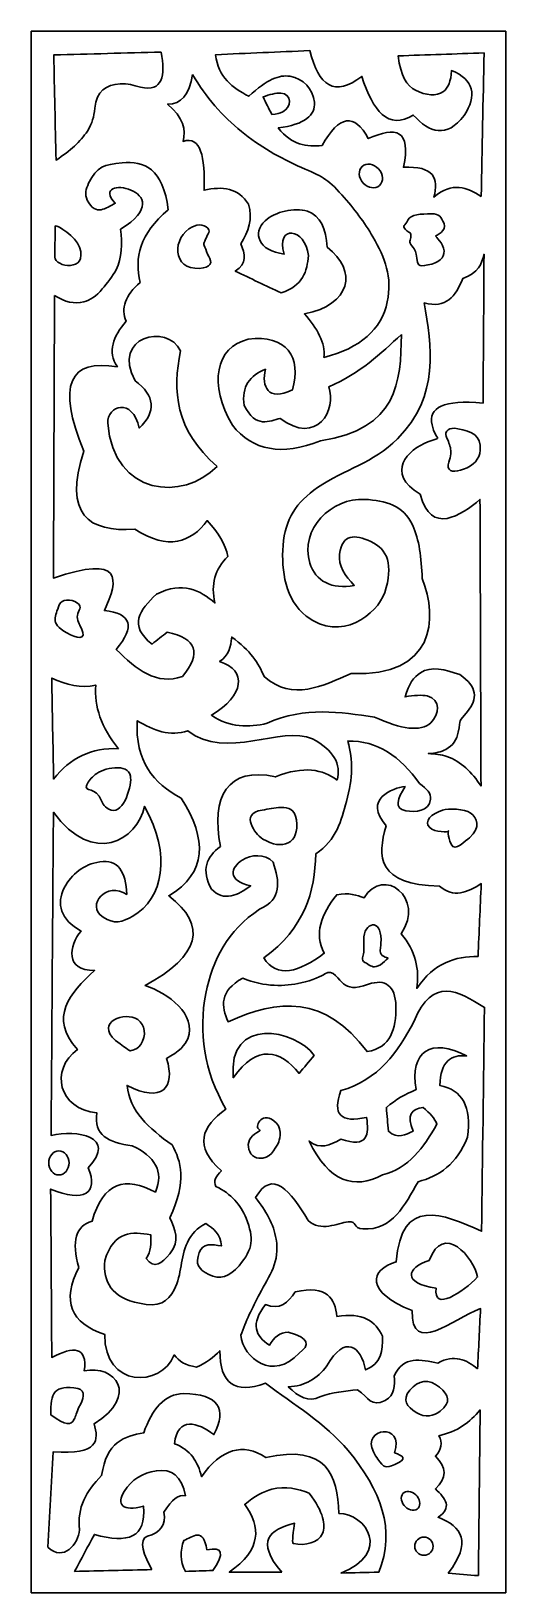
# Model space of a CAD drawing. Header units: centimetres. Extents: x -27 to -21.5, y -9 to 9.
import ezdxf

# ---------------------------------------------------------------- set-up
doc = ezdxf.new("R2010")
doc.units = ezdxf.units.CM
doc.header["$MEASUREMENT"] = 0
doc.layers.add('layer 1', color=7, linetype='Continuous')

msp = doc.modelspace()

# ---------------------------------------------------------------- linework, layer by layer
at = {"layer": 'layer 1', "color": 250, "lineweight": 30}
for points, knots in [([(-21.53203, -9.00021), (-21.53203, -9.00021), (-26.99914, -9.00021), (-26.99914, -9.00021), (-26.99914, -9.00021), (-26.99914, -9.00021), (-26.99914, 9.00077), (-26.99914, 9.00077), (-26.99914, 9.00077), (-26.99914, 9.00077), (-21.53203, 9.00077), (-21.53203, 9.00077), (-21.53203, 9.00077), (-21.53203, 9.00077), (-21.53203, -9.00021), (-21.53203, -9.00021)], [0, 0, 0, 0, 0.2, 0.2, 0.2, 0.2, 0.4, 0.4, 0.4, 0.4, 0.6, 0.6, 0.6, 0.6, 1, 1, 1, 1]), ([(-25.50158, 8.76064), (-25.91444, 8.74951), (-26.32734, 8.73835), (-26.74027, 8.72716), (-26.74027, 8.72716), (-26.73131, 8.32322), (-26.72238, 7.91925), (-26.71349, 7.51524), (-26.71349, 7.51524), (-26.54898, 7.62289), (-26.43052, 7.72718), (-26.3528, 7.84993), (-26.3528, 7.84993), (-26.29179, 7.94626), (-26.27944, 8.0082), (-26.26773, 8.11426), (-26.26773, 8.11426), (-26.24628, 8.30847), (-26.13724, 8.38594), (-25.97629, 8.39409), (-25.97629, 8.39409), (-25.88342, 8.39875), (-25.82656, 8.37834), (-25.74113, 8.35783), (-25.74113, 8.35783), (-25.48084, 8.2953), (-25.45587, 8.48948), (-25.50158, 8.76064)], [0, 0, 0, 0, 0.125, 0.125, 0.125, 0.125, 0.25, 0.25, 0.25, 0.25, 0.375, 0.375, 0.375, 0.375, 0.5, 0.5, 0.5, 0.5, 0.625, 0.625, 0.625, 0.625, 0.75, 0.75, 0.75, 0.75, 1, 1, 1, 1]), ([(-21.81535, 7.09484), (-21.97698, 7.20116), (-22.14534, 7.27129), (-22.36119, 7.08808), (-22.36119, 7.08808), (-22.29705, 7.30548), (-22.36216, 7.44961), (-22.71159, 7.43273), (-22.71159, 7.43273), (-22.61375, 7.86753), (-22.80022, 7.90582), (-23.11595, 7.76389), (-23.11595, 7.76389), (-23.27539, 8.06121), (-23.45281, 8.03414), (-23.64831, 7.6828), (-23.64831, 7.6828), (-23.82382, 7.66572), (-23.99616, 7.68584), (-24.15371, 7.88554), (-24.15371, 7.88554), (-23.84652, 7.92801), (-23.72125, 8.03133), (-23.73661, 8.18161), (-23.73661, 8.18161), (-23.75256, 8.33768), (-23.86221, 8.45652), (-24.01909, 8.48133), (-24.01909, 8.48133), (-24.13806, 8.50012), (-24.28504, 8.44879), (-24.49066, 8.2505), (-24.49066, 8.2505), (-24.6796, 8.34929), (-24.84819, 8.46852), (-24.87481, 8.73033), (-24.87481, 8.73033), (-24.51311, 8.74608), (-24.15145, 8.76186), (-23.78982, 8.77765), (-23.78982, 8.77765), (-23.69097, 8.37439), (-23.5045, 8.23469), (-23.19006, 8.48026), (-23.19006, 8.48026), (-23.0631, 8.07917), (-22.88562, 7.8584), (-22.59706, 8.03424), (-22.59706, 8.03424), (-22.40942, 7.8269), (-22.21621, 7.76602), (-22.01075, 8.02748), (-22.01075, 8.02748), (-21.86642, 8.26005), (-21.88997, 8.44141), (-22.15903, 8.54786), (-22.15903, 8.54786), (-22.161, 8.42456), (-22.19616, 8.34706), (-22.25086, 8.30543), (-22.25086, 8.30543), (-22.33078, 8.24465), (-22.4525, 8.26037), (-22.57338, 8.32137), (-22.57338, 8.32137), (-22.66802, 8.36912), (-22.7419, 8.48136), (-22.77224, 8.71681), (-22.77224, 8.71681), (-22.44202, 8.72806), (-22.11183, 8.73932), (-21.78164, 8.75061), (-21.78164, 8.75061), (-21.7929, 8.19865), (-21.80412, 7.64673), (-21.81535, 7.09484)], [0, 0, 0, 0, 0.05, 0.05, 0.05, 0.05, 0.1, 0.1, 0.1, 0.1, 0.15, 0.15, 0.15, 0.15, 0.2, 0.2, 0.2, 0.2, 0.25, 0.25, 0.25, 0.25, 0.3, 0.3, 0.3, 0.3, 0.35, 0.35, 0.35, 0.35, 0.4, 0.4, 0.4, 0.4, 0.45, 0.45, 0.45, 0.45, 0.5, 0.5, 0.5, 0.5, 0.55, 0.55, 0.55, 0.55, 0.6, 0.6, 0.6, 0.6, 0.65, 0.65, 0.65, 0.65, 0.7, 0.7, 0.7, 0.7, 0.75, 0.75, 0.75, 0.75, 0.8, 0.8, 0.8, 0.8, 0.85, 0.85, 0.85, 0.85, 0.9, 0.9, 0.9, 0.9, 1, 1, 1, 1]), ([(-25.14144, 8.50174), (-25.17724, 8.26881), (-25.27279, 8.15534), (-25.42815, 8.16126), (-25.42815, 8.16126), (-25.24737, 8.00451), (-25.2145, 7.86416), (-25.24895, 7.73119), (-25.24895, 7.73119), (-25.04728, 7.7985), (-24.99358, 7.55357), (-25.00704, 7.16671), (-25.00704, 7.16671), (-24.79501, 7.21756), (-24.61287, 7.19372), (-24.49632, 7.00544), (-24.49632, 7.00544), (-24.44561, 6.83976), (-24.49338, 6.69042), (-24.58592, 6.54848), (-24.58592, 6.54848), (-24.53491, 6.43498), (-24.50787, 6.32445), (-24.64864, 6.23489), (-24.64864, 6.23489), (-24.47245, 6.15127), (-24.29623, 6.06766), (-24.12001, 5.98401), (-24.12001, 5.98401), (-23.86561, 6.06746), (-23.82103, 6.23479), (-23.80641, 6.41408), (-23.80641, 6.41408), (-23.83876, 6.73916), (-24.18917, 6.77274), (-24.08417, 6.432), (-24.08417, 6.432), (-24.38525, 6.4702), (-24.45337, 6.67518), (-24.30464, 6.81514), (-24.30464, 6.81514), (-24.19143, 6.92163), (-23.96507, 6.97351), (-23.81735, 6.92506), (-23.81735, 6.92506), (-23.66542, 6.87515), (-23.6037, 6.72212), (-23.59138, 6.51264), (-23.59138, 6.51264), (-23.23363, 6.23641), (-23.31608, 5.84829), (-23.85121, 5.74209), (-23.85121, 5.74209), (-23.70339, 5.57486), (-23.60787, 5.40763), (-23.62722, 5.24034), (-23.62722, 5.24034), (-23.20678, 5.3488), (-22.96338, 5.56218), (-22.89713, 5.88057), (-22.89713, 5.88057), (-22.83697, 6.16964), (-22.92068, 6.38326), (-23.06346, 6.63064), (-23.06346, 6.63064), (-23.15768, 6.79396), (-23.27697, 6.95478), (-23.41923, 7.11328), (-23.41923, 7.11328), (-23.59122, 7.30499), (-23.6562, 7.33048), (-23.88353, 7.42998), (-23.88353, 7.42998), (-24.1344, 7.53983), (-24.36827, 7.67458), (-24.57758, 7.84492), (-24.57758, 7.84492), (-24.79459, 8.02153), (-24.98533, 8.2365), (-25.14144, 8.50174)], [0, 0, 0, 0, 0.04761905, 0.04761905, 0.04761905, 0.04761905, 0.0952381, 0.0952381, 0.0952381, 0.0952381, 0.14285714, 0.14285714, 0.14285714, 0.14285714, 0.19047619, 0.19047619, 0.19047619, 0.19047619, 0.23809524, 0.23809524, 0.23809524, 0.23809524, 0.28571429, 0.28571429, 0.28571429, 0.28571429, 0.33333333, 0.33333333, 0.33333333, 0.33333333, 0.38095238, 0.38095238, 0.38095238, 0.38095238, 0.42857143, 0.42857143, 0.42857143, 0.42857143, 0.47619048, 0.47619048, 0.47619048, 0.47619048, 0.52380952, 0.52380952, 0.52380952, 0.52380952, 0.57142857, 0.57142857, 0.57142857, 0.57142857, 0.61904762, 0.61904762, 0.61904762, 0.61904762, 0.66666667, 0.66666667, 0.66666667, 0.66666667, 0.71428571, 0.71428571, 0.71428571, 0.71428571, 0.76190476, 0.76190476, 0.76190476, 0.76190476, 0.80952381, 0.80952381, 0.80952381, 0.80952381, 0.85714286, 0.85714286, 0.85714286, 0.85714286, 0.9047619, 0.9047619, 0.9047619, 0.9047619, 1, 1, 1, 1]), ([(-24.22785, 8.041), (-24.17157, 8.04585), (-24.13072, 8.05691), (-24.10112, 8.07247), (-24.10112, 8.07247), (-24.00282, 8.12423), (-23.98745, 8.27764), (-24.12408, 8.28735), (-24.12408, 8.28735), (-24.18079, 8.29136), (-24.25308, 8.27043), (-24.32893, 8.24374), (-24.32893, 8.24374), (-24.29523, 8.17614), (-24.26152, 8.10857), (-24.22785, 8.041)], [0, 0, 0, 0, 0.2, 0.2, 0.2, 0.2, 0.4, 0.4, 0.4, 0.4, 0.6, 0.6, 0.6, 0.6, 1, 1, 1, 1]), ([(-26.73096, 5.95622), (-26.7351, 4.87001), (-26.73927, 3.78376), (-26.74344, 2.69748), (-26.74344, 2.69748), (-25.94207, 2.96964), (-25.98881, 2.686), (-26.15662, 2.32291), (-26.15662, 2.32291), (-25.84451, 2.28966), (-25.79877, 2.13983), (-26.01928, 1.87343), (-26.01928, 1.87343), (-25.79049, 1.6441), (-25.5534, 1.45649), (-25.25765, 1.56129), (-25.25765, 1.56129), (-25.03295, 1.83186), (-25.09123, 2.00249), (-25.43245, 2.0732), (-25.43245, 2.0732), (-25.49074, 2.02743), (-25.549, 1.98166), (-25.60725, 1.93586), (-25.60725, 1.93586), (-25.88313, 2.14821), (-25.74948, 2.33132), (-25.55731, 2.5102), (-25.55731, 2.5102), (-25.24908, 2.66497), (-25.05776, 2.55648), (-24.88309, 2.41031), (-24.88309, 2.41031), (-24.93306, 2.6226), (-24.88315, 2.8016), (-24.73326, 2.94719), (-24.73326, 2.94719), (-24.76244, 3.08457), (-24.84152, 3.22194), (-24.97049, 3.35922), (-24.97049, 3.35922), (-25.16194, 3.10744), (-25.41589, 3.01176), (-25.80702, 3.25933), (-25.80702, 3.25933), (-26.33779, 3.22391), (-26.62916, 3.42786), (-26.39384, 4.1583), (-26.39384, 4.1583), (-26.71122, 4.92933), (-26.55519, 5.22695), (-26.00679, 5.13217), (-26.00679, 5.13217), (-26.1234, 5.30704), (-26.05683, 5.48184), (-25.90691, 5.65657), (-25.90691, 5.65657), (-25.96937, 5.80649), (-25.91528, 5.95622), (-25.74459, 6.10605), (-25.74459, 6.10605), (-25.81129, 6.38491), (-25.75304, 6.6637), (-25.41997, 6.94259), (-25.41997, 6.94259), (-25.4824, 7.42471), (-25.69756, 7.50593), (-25.95232, 7.48338), (-25.95232, 7.48338), (-26.16134, 7.46491), (-26.24033, 7.44369), (-26.33795, 7.24842), (-26.33795, 7.24842), (-26.3702, 7.18395), (-26.38159, 7.11942), (-26.35639, 7.05496), (-26.35639, 7.05496), (-26.24825, 6.85593), (-26.14002, 6.96775), (-26.03176, 7.0175), (-26.03176, 7.0175), (-26.19896, 7.19437), (-25.99967, 7.23257), (-25.85043, 7.17005), (-25.85043, 7.17005), (-25.70118, 7.10749), (-25.60195, 6.94414), (-25.96933, 6.71785), (-25.96933, 6.71785), (-25.95287, 6.55207), (-25.94986, 6.39025), (-26.02102, 6.25041), (-26.02102, 6.25041), (-26.0577, 6.17822), (-26.12887, 6.0947), (-26.18123, 6.03049), (-26.18123, 6.03049), (-26.24955, 5.94681), (-26.32042, 5.9014), (-26.39336, 5.88176), (-26.39336, 5.88176), (-26.50227, 5.85249), (-26.61428, 5.87827), (-26.73096, 5.95622)], [0, 0, 0, 0, 0.03703704, 0.03703704, 0.03703704, 0.03703704, 0.07407407, 0.07407407, 0.07407407, 0.07407407, 0.11111111, 0.11111111, 0.11111111, 0.11111111, 0.14814815, 0.14814815, 0.14814815, 0.14814815, 0.18518519, 0.18518519, 0.18518519, 0.18518519, 0.22222222, 0.22222222, 0.22222222, 0.22222222, 0.25925926, 0.25925926, 0.25925926, 0.25925926, 0.2962963, 0.2962963, 0.2962963, 0.2962963, 0.33333333, 0.33333333, 0.33333333, 0.33333333, 0.37037037, 0.37037037, 0.37037037, 0.37037037, 0.40740741, 0.40740741, 0.40740741, 0.40740741, 0.44444444, 0.44444444, 0.44444444, 0.44444444, 0.48148148, 0.48148148, 0.48148148, 0.48148148, 0.51851852, 0.51851852, 0.51851852, 0.51851852, 0.55555556, 0.55555556, 0.55555556, 0.55555556, 0.59259259, 0.59259259, 0.59259259, 0.59259259, 0.62962963, 0.62962963, 0.62962963, 0.62962963, 0.66666667, 0.66666667, 0.66666667, 0.66666667, 0.7037037, 0.7037037, 0.7037037, 0.7037037, 0.74074074, 0.74074074, 0.74074074, 0.74074074, 0.77777778, 0.77777778, 0.77777778, 0.77777778, 0.81481481, 0.81481481, 0.81481481, 0.81481481, 0.85185185, 0.85185185, 0.85185185, 0.85185185, 0.88888889, 0.88888889, 0.88888889, 0.88888889, 0.92592593, 0.92592593, 0.92592593, 0.92592593, 1, 1, 1, 1]), ([(-22.98579, 7.22293), (-23.03464, 7.17807), (-23.11958, 7.19055), (-23.17492, 7.25078), (-23.17492, 7.25078), (-23.2302, 7.31098), (-23.23544, 7.39666), (-23.1866, 7.44156), (-23.1866, 7.44156), (-23.13772, 7.48642), (-23.05278, 7.47394), (-22.99747, 7.41374), (-22.99747, 7.41374), (-22.94216, 7.35355), (-22.93692, 7.26783), (-22.98579, 7.22293)], [0, 0, 0, 0, 0.2, 0.2, 0.2, 0.2, 0.4, 0.4, 0.4, 0.4, 0.6, 0.6, 0.6, 0.6, 1, 1, 1, 1]), ([(-22.34194, 6.63747), (-22.34194, 6.63747), (-22.20428, 6.7063), (-22.243, 6.78374), (-22.243, 6.78374), (-22.28171, 6.86117), (-22.28602, 6.89559), (-22.39357, 6.89559), (-22.39357, 6.89559), (-22.50112, 6.89559), (-22.63018, 6.89129), (-22.66029, 6.82245), (-22.66029, 6.82245), (-22.69041, 6.75362), (-22.72913, 6.76223), (-22.68611, 6.7149), (-22.68611, 6.7149), (-22.64309, 6.66758), (-22.62588, 6.6977), (-22.62588, 6.64177), (-22.62588, 6.64177), (-22.62588, 6.58584), (-22.66029, 6.57724), (-22.61297, 6.52561), (-22.61297, 6.52561), (-22.56565, 6.47399), (-22.56995, 6.45678), (-22.55704, 6.38365), (-22.55704, 6.38365), (-22.54414, 6.31051), (-22.54844, 6.2804), (-22.42798, 6.30621), (-22.42798, 6.30621), (-22.30753, 6.33202), (-22.23439, 6.38365), (-22.243, 6.46969), (-22.243, 6.46969), (-22.2516, 6.55573), (-22.34194, 6.63747), (-22.34194, 6.63747)], [0, 0, 0, 0, 0.09090909, 0.09090909, 0.09090909, 0.09090909, 0.18181818, 0.18181818, 0.18181818, 0.18181818, 0.27272727, 0.27272727, 0.27272727, 0.27272727, 0.36363636, 0.36363636, 0.36363636, 0.36363636, 0.45454545, 0.45454545, 0.45454545, 0.45454545, 0.54545455, 0.54545455, 0.54545455, 0.54545455, 0.63636364, 0.63636364, 0.63636364, 0.63636364, 0.72727273, 0.72727273, 0.72727273, 0.72727273, 0.81818182, 0.81818182, 0.81818182, 0.81818182, 1, 1, 1, 1]), ([(-26.7228, 6.75776), (-26.7228, 6.75776), (-26.72863, 6.39678), (-26.72863, 6.39678), (-26.72863, 6.39678), (-26.73044, 6.28276), (-26.3397, 6.21713), (-26.44333, 6.51323), (-26.44333, 6.51323), (-26.48409, 6.62967), (-26.69952, 6.76941), (-26.7228, 6.75776)], [0, 0, 0, 0, 0.25, 0.25, 0.25, 0.25, 0.5, 0.5, 0.5, 0.5, 1, 1, 1, 1]), ([(-25.01105, 6.54816), (-25.01105, 6.54816), (-24.97611, 6.64714), (-24.95282, 6.68207), (-24.95282, 6.68207), (-24.92954, 6.71701), (-25.01105, 6.78687), (-25.09256, 6.76358), (-25.09256, 6.76358), (-25.36291, 6.68634), (-25.39516, 6.28936), (-25.11585, 6.26869), (-25.11585, 6.26869), (-24.95865, 6.25704), (-24.90625, 6.31527), (-24.94118, 6.37931), (-24.94118, 6.37931), (-24.97611, 6.44336), (-25.01105, 6.54816), (-25.01105, 6.54816)], [0, 0, 0, 0, 0.16666667, 0.16666667, 0.16666667, 0.16666667, 0.33333333, 0.33333333, 0.33333333, 0.33333333, 0.5, 0.5, 0.5, 0.5, 0.66666667, 0.66666667, 0.66666667, 0.66666667, 1, 1, 1, 1]), ([(-21.8171, 0.29934), (-21.92099, 0.45939), (-22.0463, 0.58321), (-22.21126, 0.63962), (-22.21126, 0.63962), (-22.27583, 0.66168), (-22.34647, 0.67345), (-22.4243, 0.673), (-22.4243, 0.673), (-22.34159, 0.67792), (-22.27489, 0.69454), (-22.22272, 0.72171), (-22.22272, 0.72171), (-22.14136, 0.76412), (-22.09527, 0.83227), (-22.07874, 0.92177), (-22.07874, 0.92177), (-22.04963, 1.07936), (-22.08062, 1.02903), (-21.97443, 1.15961), (-21.97443, 1.15961), (-21.85598, 1.3052), (-21.85433, 1.4475), (-22.06231, 1.5838), (-22.06231, 1.5838), (-22.23093, 1.64513), (-22.39176, 1.68252), (-22.51574, 1.60628), (-22.51574, 1.60628), (-22.59014, 1.56055), (-22.6513, 1.47386), (-22.69287, 1.32691), (-22.69287, 1.32691), (-22.58697, 1.34703), (-22.5005, 1.35175), (-22.43749, 1.33804), (-22.43749, 1.33804), (-22.27305, 1.30226), (-22.30038, 1.12028), (-22.39683, 1.02942), (-22.39683, 1.02942), (-22.51202, 0.9208), (-22.73689, 0.95431), (-23.04317, 1.09337), (-23.04317, 1.09337), (-23.44288, 1.15166), (-23.84089, 1.21994), (-24.28093, 1.02331), (-24.28093, 1.02331), (-24.4948, 0.97382), (-24.70884, 0.96783), (-24.92316, 1.11672), (-24.92316, 1.11672), (-24.54565, 1.34185), (-24.50622, 1.63057), (-24.82975, 1.7356), (-24.82975, 1.7356), (-24.72197, 1.80282), (-24.69965, 1.90668), (-24.68962, 2.01585), (-24.68962, 2.01585), (-24.47546, 1.86398), (-24.37716, 1.71218), (-24.31596, 1.56045), (-24.31596, 1.56045), (-23.98115, 1.27089), (-23.64643, 1.45658), (-23.31174, 1.59548), (-23.31174, 1.59548), (-22.34848, 1.56119), (-22.31202, 2.22393), (-22.49436, 2.69311), (-22.49436, 2.69311), (-22.5029, 2.9305), (-22.53017, 3.14473), (-22.60288, 3.30264), (-22.60288, 3.30264), (-22.71153, 3.53871), (-22.91893, 3.5901), (-23.1561, 3.60401), (-23.1561, 3.60401), (-23.54033, 3.62659), (-23.90856, 3.26011), (-23.78943, 2.87037), (-23.78943, 2.87037), (-23.72603, 2.66293), (-23.53581, 2.56211), (-23.27671, 2.61137), (-23.27671, 2.61137), (-23.38158, 2.72284), (-23.46604, 2.83819), (-23.44627, 2.97346), (-23.44627, 2.97346), (-23.41147, 3.21182), (-23.27416, 3.19946), (-23.08658, 3.11759), (-23.08658, 3.11759), (-22.8917, 3.03246), (-22.82532, 2.8466), (-22.92641, 2.52964), (-22.92641, 2.52964), (-23.01361, 2.283), (-23.42712, 1.94543), (-23.82974, 2.25951), (-23.82974, 2.25951), (-24.07101, 2.44764), (-24.12088, 2.77954), (-24.09743, 3.07331), (-24.09743, 3.07331), (-24.07311, 3.37778), (-23.94663, 3.57183), (-23.69932, 3.74113), (-23.69932, 3.74113), (-23.38472, 3.95642), (-23.06106, 4.01937), (-22.77868, 4.30246), (-22.77868, 4.30246), (-22.28508, 4.7972), (-22.39101, 5.37852), (-22.471, 5.86925), (-22.471, 5.86925), (-22.22323, 5.79889), (-22.10747, 5.945), (-22.02728, 6.14949), (-22.02728, 6.14949), (-21.85006, 6.21419), (-21.80652, 6.31905), (-21.78206, 6.42974), (-21.78206, 6.42974), (-21.78598, 5.85754), (-21.78986, 5.28537), (-21.79374, 4.71323), (-21.79374, 4.71323), (-22.25199, 4.75641), (-22.42362, 4.66173), (-22.38086, 4.46374), (-22.38086, 4.46374), (-22.33822, 4.26643), (-22.24228, 4.33413), (-22.42789, 4.2663), (-22.42789, 4.2663), (-22.65955, 4.18159), (-22.92844, 3.91023), (-22.51771, 3.6623), (-22.51771, 3.6623), (-22.39544, 3.18604), (-22.04549, 3.41925), (-21.82877, 3.60392), (-21.82877, 3.60392), (-21.82486, 2.50237), (-21.82098, 1.40085), (-21.8171, 0.29934)], [0, 0, 0, 0, 0.02564103, 0.02564103, 0.02564103, 0.02564103, 0.05128205, 0.05128205, 0.05128205, 0.05128205, 0.07692308, 0.07692308, 0.07692308, 0.07692308, 0.1025641, 0.1025641, 0.1025641, 0.1025641, 0.12820513, 0.12820513, 0.12820513, 0.12820513, 0.15384615, 0.15384615, 0.15384615, 0.15384615, 0.17948718, 0.17948718, 0.17948718, 0.17948718, 0.20512821, 0.20512821, 0.20512821, 0.20512821, 0.23076923, 0.23076923, 0.23076923, 0.23076923, 0.25641026, 0.25641026, 0.25641026, 0.25641026, 0.28205128, 0.28205128, 0.28205128, 0.28205128, 0.30769231, 0.30769231, 0.30769231, 0.30769231, 0.33333333, 0.33333333, 0.33333333, 0.33333333, 0.35897436, 0.35897436, 0.35897436, 0.35897436, 0.38461538, 0.38461538, 0.38461538, 0.38461538, 0.41025641, 0.41025641, 0.41025641, 0.41025641, 0.43589744, 0.43589744, 0.43589744, 0.43589744, 0.46153846, 0.46153846, 0.46153846, 0.46153846, 0.48717949, 0.48717949, 0.48717949, 0.48717949, 0.51282051, 0.51282051, 0.51282051, 0.51282051, 0.53846154, 0.53846154, 0.53846154, 0.53846154, 0.56410256, 0.56410256, 0.56410256, 0.56410256, 0.58974359, 0.58974359, 0.58974359, 0.58974359, 0.61538462, 0.61538462, 0.61538462, 0.61538462, 0.64102564, 0.64102564, 0.64102564, 0.64102564, 0.66666667, 0.66666667, 0.66666667, 0.66666667, 0.69230769, 0.69230769, 0.69230769, 0.69230769, 0.71794872, 0.71794872, 0.71794872, 0.71794872, 0.74358974, 0.74358974, 0.74358974, 0.74358974, 0.76923077, 0.76923077, 0.76923077, 0.76923077, 0.79487179, 0.79487179, 0.79487179, 0.79487179, 0.82051282, 0.82051282, 0.82051282, 0.82051282, 0.84615385, 0.84615385, 0.84615385, 0.84615385, 0.87179487, 0.87179487, 0.87179487, 0.87179487, 0.8974359, 0.8974359, 0.8974359, 0.8974359, 0.92307692, 0.92307692, 0.92307692, 0.92307692, 0.94871795, 0.94871795, 0.94871795, 0.94871795, 1, 1, 1, 1]), ([(-24.85879, 3.98305), (-25.34247, 4.4051), (-25.37384, 4.85642), (-25.27855, 5.31606), (-25.27855, 5.31606), (-25.43643, 5.64001), (-26.07653, 5.47854), (-25.80324, 4.97229), (-25.80324, 4.97229), (-25.57232, 4.7992), (-25.55595, 4.61677), (-25.75426, 4.42502), (-25.75426, 4.42502), (-25.83681, 4.78452), (-26.12466, 4.68664), (-26.11806, 4.48118), (-26.11806, 4.48118), (-26.04489, 3.63794), (-25.25018, 3.58279), (-24.85879, 3.98305)], [0, 0, 0, 0, 0.16666667, 0.16666667, 0.16666667, 0.16666667, 0.33333333, 0.33333333, 0.33333333, 0.33333333, 0.5, 0.5, 0.5, 0.5, 0.66666667, 0.66666667, 0.66666667, 0.66666667, 1, 1, 1, 1]), ([(-22.73388, 5.5058), (-22.97467, 5.28462), (-23.20759, 5.05972), (-23.57165, 4.90012), (-23.57165, 4.90012), (-23.4736, 4.64168), (-23.70769, 4.21633), (-24.13204, 4.53785), (-24.13204, 4.53785), (-24.25231, 4.50702), (-24.4109, 4.41671), (-24.54526, 4.68502), (-24.54526, 4.68502), (-24.57965, 4.90724), (-24.4787, 5.03274), (-24.30186, 5.1039), (-24.30186, 5.1039), (-24.34666, 4.90882), (-24.27511, 4.72536), (-23.99053, 4.86616), (-23.99053, 4.86616), (-23.87777, 5.24377), (-24.06179, 5.51053), (-24.49998, 5.4492), (-24.49998, 5.4492), (-24.87319, 5.36471), (-24.96188, 4.92742), (-24.68112, 4.4586), (-24.68112, 4.4586), (-24.44903, 4.16428), (-24.11124, 4.10392), (-23.66788, 4.27746), (-23.66788, 4.27746), (-22.77638, 4.41694), (-22.74129, 4.95495), (-22.73388, 5.5058)], [0, 0, 0, 0, 0.1, 0.1, 0.1, 0.1, 0.2, 0.2, 0.2, 0.2, 0.3, 0.3, 0.3, 0.3, 0.4, 0.4, 0.4, 0.4, 0.5, 0.5, 0.5, 0.5, 0.6, 0.6, 0.6, 0.6, 0.7, 0.7, 0.7, 0.7, 0.8, 0.8, 0.8, 0.8, 1, 1, 1, 1]), ([(-22.21806, 4.33219), (-22.24119, 4.38977), (-22.184, 4.43961), (-22.08515, 4.41897), (-22.08515, 4.41897), (-21.92222, 4.38495), (-21.81389, 4.34992), (-21.82696, 4.16978), (-21.82696, 4.16978), (-21.83456, 4.06543), (-21.89938, 3.99637), (-22.01919, 3.95076), (-22.01919, 3.95076), (-22.1098, 3.91632), (-22.20328, 3.9136), (-22.19648, 4.00255), (-22.19648, 4.00255), (-22.1665, 4.084), (-22.16, 4.13672), (-22.16692, 4.18395), (-22.16692, 4.18395), (-22.17384, 4.23114), (-22.19422, 4.27283), (-22.21806, 4.33219)], [0, 0, 0, 0, 0.14285714, 0.14285714, 0.14285714, 0.14285714, 0.28571429, 0.28571429, 0.28571429, 0.28571429, 0.42857143, 0.42857143, 0.42857143, 0.42857143, 0.57142857, 0.57142857, 0.57142857, 0.57142857, 0.71428571, 0.71428571, 0.71428571, 0.71428571, 1, 1, 1, 1]), ([(-26.46701, 2.40788), (-26.54066, 2.46106), (-26.65258, 2.45518), (-26.67616, 2.39016), (-26.67616, 2.39016), (-26.7022, 2.31838), (-26.7239, 2.26731), (-26.72471, 2.22377), (-26.72471, 2.22377), (-26.72575, 2.16775), (-26.6923, 2.12414), (-26.58909, 2.06489), (-26.58909, 2.06489), (-26.48063, 2.00259), (-26.35202, 1.96989), (-26.41988, 2.11541), (-26.41988, 2.11541), (-26.43366, 2.14032), (-26.4455, 2.16497), (-26.45521, 2.18709), (-26.45521, 2.18709), (-26.46898, 2.2185), (-26.47118, 2.24412), (-26.46808, 2.26582), (-26.46808, 2.26582), (-26.4588, 2.33087), (-26.40174, 2.36076), (-26.46701, 2.40788)], [0, 0, 0, 0, 0.125, 0.125, 0.125, 0.125, 0.25, 0.25, 0.25, 0.25, 0.375, 0.375, 0.375, 0.375, 0.5, 0.5, 0.5, 0.5, 0.625, 0.625, 0.625, 0.625, 0.75, 0.75, 0.75, 0.75, 1, 1, 1, 1]), ([(-25.99414, 0.73032), (-26.19084, 0.97437), (-26.27801, 1.21842), (-26.25566, 1.46257), (-26.25566, 1.46257), (-26.42496, 1.42262), (-26.59433, 1.46496), (-26.76375, 1.54476), (-26.76375, 1.54476), (-26.75625, 1.15619), (-26.74878, 0.76764), (-26.74134, 0.37913), (-26.74134, 0.37913), (-26.55202, 0.62577), (-26.30292, 0.74283), (-25.99414, 0.73032)], [0, 0, 0, 0, 0.2, 0.2, 0.2, 0.2, 0.4, 0.4, 0.4, 0.4, 0.6, 0.6, 0.6, 0.6, 1, 1, 1, 1]), ([(-23.47461, 0.36681), (-23.42318, 0.55377), (-23.51802, 0.71334), (-23.75925, 0.84553), (-23.75925, 0.84553), (-24.11629, 1.00031), (-24.75506, 0.59152), (-25.19542, 0.9361), (-25.19542, 0.9361), (-25.40027, 0.86614), (-25.59095, 0.93927), (-25.77765, 1.05255), (-25.77765, 1.05255), (-25.80489, 0.59026), (-25.59325, 0.32932), (-25.27305, 0.1598), (-25.27305, 0.1598), (-24.96926, -0.3134), (-24.96987, -0.70161), (-25.41537, -0.96585), (-25.41537, -0.96585), (-24.96576, -1.31082), (-25.05633, -1.65586), (-25.68708, -2.00093), (-25.68708, -2.00093), (-25.42883, -2.08422), (-25.08434, -2.33328), (-25.19616, -2.61405), (-25.19616, -2.61405), (-25.22437, -2.68489), (-25.29307, -2.76216), (-25.44125, -2.84193), (-25.44125, -2.84193), (-25.32878, -3.17736), (-25.49834, -3.3606), (-25.8941, -3.15245), (-25.8941, -3.15245), (-25.87291, -3.44418), (-25.63986, -3.64748), (-25.37656, -3.83819), (-25.37656, -3.83819), (-25.27163, -4.02741), (-25.20454, -4.24698), (-25.40244, -4.67919), (-25.40244, -4.67919), (-25.3447, -4.8108), (-25.27545, -4.94103), (-25.40244, -5.09322), (-25.40244, -5.09322), (-25.49297, -5.20151), (-25.58351, -5.27947), (-25.67414, -5.14497), (-25.67414, -5.14497), (-25.61899, -5.06702), (-25.61689, -4.97137), (-25.62239, -4.87326), (-25.62239, -4.87326), (-25.83406, -4.83946), (-26.0426, -4.81782), (-26.15287, -5.17085), (-26.15287, -5.17085), (-26.16868, -5.41412), (-26.07769, -5.60066), (-25.75177, -5.66251), (-25.75177, -5.66251), (-25.53279, -5.72109), (-25.42133, -5.64106), (-25.35236, -5.50625), (-25.35236, -5.50625), (-25.2606, -5.32692), (-25.28166, -5.13064), (-25.20053, -4.96102), (-25.20053, -4.96102), (-25.15525, -4.86631), (-25.08454, -4.79389), (-24.98841, -4.74388), (-24.98841, -4.74388), (-24.89774, -4.79974), (-24.81713, -4.86579), (-24.80727, -5.00265), (-24.80727, -5.00265), (-24.91702, -4.98217), (-25.02389, -4.96704), (-25.06377, -5.07798), (-25.06377, -5.07798), (-25.11206, -5.21254), (-25.07367, -5.27012), (-24.95331, -5.33222), (-24.95331, -5.33222), (-24.83065, -5.39546), (-24.71421, -5.3613), (-24.60413, -5.22965), (-24.60413, -5.22965), (-24.44092, -5.03457), (-24.43008, -4.91933), (-24.52411, -4.68245), (-24.52411, -4.68245), (-24.58579, -4.5271), (-24.69376, -4.40033), (-24.87196, -4.31691), (-24.87196, -4.31691), (-24.90689, -4.25649), (-24.87274, -4.1961), (-24.80727, -4.13577), (-24.80727, -4.13577), (-25.12924, -3.85313), (-25.0366, -3.62603), (-24.75551, -3.42416), (-24.75551, -3.42416), (-25.01464, -2.97992), (-25.07092, -2.53567), (-24.98841, -2.0915), (-24.98841, -2.0915), (-24.911, -1.70697), (-24.74096, -1.3661), (-24.36736, -1.12111), (-24.36736, -1.12111), (-24.10785, -1.00551), (-24.13916, -0.79814), (-24.2121, -0.5777), (-24.2121, -0.5777), (-24.31176, -0.47309), (-24.46585, -0.49179), (-24.56807, -0.5546), (-24.56807, -0.5546), (-24.70098, -0.63624), (-24.74629, -0.79251), (-24.47087, -0.8494), (-24.47087, -0.8494), (-24.62179, -0.96071), (-24.77269, -1.03921), (-24.92371, -0.88822), (-24.92371, -0.88822), (-25.04601, -0.66548), (-24.97663, -0.51462), (-24.82021, -0.39656), (-24.82021, -0.39656), (-24.93073, 0.17506), (-24.73818, 0.52922), (-24.18622, 0.40563), (-24.18622, 0.40563), (-23.85636, 0.53666), (-23.63973, 0.49173), (-23.47461, 0.36681)], [0, 0, 0, 0, 0.02702703, 0.02702703, 0.02702703, 0.02702703, 0.05405405, 0.05405405, 0.05405405, 0.05405405, 0.08108108, 0.08108108, 0.08108108, 0.08108108, 0.10810811, 0.10810811, 0.10810811, 0.10810811, 0.13513514, 0.13513514, 0.13513514, 0.13513514, 0.16216216, 0.16216216, 0.16216216, 0.16216216, 0.18918919, 0.18918919, 0.18918919, 0.18918919, 0.21621622, 0.21621622, 0.21621622, 0.21621622, 0.24324324, 0.24324324, 0.24324324, 0.24324324, 0.27027027, 0.27027027, 0.27027027, 0.27027027, 0.2972973, 0.2972973, 0.2972973, 0.2972973, 0.32432432, 0.32432432, 0.32432432, 0.32432432, 0.35135135, 0.35135135, 0.35135135, 0.35135135, 0.37837838, 0.37837838, 0.37837838, 0.37837838, 0.40540541, 0.40540541, 0.40540541, 0.40540541, 0.43243243, 0.43243243, 0.43243243, 0.43243243, 0.45945946, 0.45945946, 0.45945946, 0.45945946, 0.48648649, 0.48648649, 0.48648649, 0.48648649, 0.51351351, 0.51351351, 0.51351351, 0.51351351, 0.54054054, 0.54054054, 0.54054054, 0.54054054, 0.56756757, 0.56756757, 0.56756757, 0.56756757, 0.59459459, 0.59459459, 0.59459459, 0.59459459, 0.62162162, 0.62162162, 0.62162162, 0.62162162, 0.64864865, 0.64864865, 0.64864865, 0.64864865, 0.67567568, 0.67567568, 0.67567568, 0.67567568, 0.7027027, 0.7027027, 0.7027027, 0.7027027, 0.72972973, 0.72972973, 0.72972973, 0.72972973, 0.75675676, 0.75675676, 0.75675676, 0.75675676, 0.78378378, 0.78378378, 0.78378378, 0.78378378, 0.81081081, 0.81081081, 0.81081081, 0.81081081, 0.83783784, 0.83783784, 0.83783784, 0.83783784, 0.86486486, 0.86486486, 0.86486486, 0.86486486, 0.89189189, 0.89189189, 0.89189189, 0.89189189, 0.91891892, 0.91891892, 0.91891892, 0.91891892, 0.94594595, 0.94594595, 0.94594595, 0.94594595, 1, 1, 1, 1]), ([(-21.85161, -1.66608), (-22.11245, -1.66006), (-22.35618, -1.73944), (-22.55701, -2.03379), (-22.55701, -2.03379), (-22.52476, -1.81435), (-22.56911, -1.60278), (-22.73712, -1.40343), (-22.73712, -1.40343), (-22.45457, -0.99195), (-22.94352, -0.61761), (-23.16486, -0.99069), (-23.16486, -0.99069), (-23.24731, -0.95563), (-23.33723, -0.92807), (-23.48004, -0.95317), (-23.48004, -0.95317), (-23.65888, -1.17833), (-23.74395, -1.40349), (-23.62262, -1.62856), (-23.62262, -1.62856), (-23.91649, -1.84751), (-24.16662, -1.92255), (-24.32052, -1.68109), (-24.32052, -1.68109), (-23.84675, -1.34039), (-23.73302, -0.92137), (-23.72018, -0.4804), (-23.72018, -0.4804), (-23.48218, -0.32921), (-23.42395, -0.08859), (-23.36767, 0.12062), (-23.36767, 0.12062), (-23.29205, 0.40184), (-23.28807, 0.58786), (-23.35247, 0.81785), (-23.35247, 0.81785), (-23.01351, 0.82532), (-22.74582, 0.64266), (-22.527, 0.33007), (-22.527, 0.33007), (-22.43491, 0.26916), (-22.39214, 0.20822), (-22.39884, 0.14734), (-22.39884, 0.14734), (-22.41446, 0.0045), (-22.57302, -0.00536), (-22.68465, 0.01476), (-22.68465, 0.01476), (-22.82251, 0.0396), (-22.78056, 0.15446), (-22.69209, 0.29254), (-22.69209, 0.29254), (-22.8306, 0.2852), (-23.18365, 0.14372), (-22.90971, -0.15771), (-22.90971, -0.15771), (-23.01345, -0.51847), (-23.01422, -0.8365), (-22.29436, -0.85561), (-22.29436, -0.85561), (-22.13422, -0.99635), (-21.97414, -0.92606), (-21.81409, -0.8256), (-21.81409, -0.8256), (-21.8266, -1.10578), (-21.83912, -1.38593), (-21.85161, -1.66608)], [0, 0, 0, 0, 0.05555556, 0.05555556, 0.05555556, 0.05555556, 0.11111111, 0.11111111, 0.11111111, 0.11111111, 0.16666667, 0.16666667, 0.16666667, 0.16666667, 0.22222222, 0.22222222, 0.22222222, 0.22222222, 0.27777778, 0.27777778, 0.27777778, 0.27777778, 0.33333333, 0.33333333, 0.33333333, 0.33333333, 0.38888889, 0.38888889, 0.38888889, 0.38888889, 0.44444444, 0.44444444, 0.44444444, 0.44444444, 0.5, 0.5, 0.5, 0.5, 0.55555556, 0.55555556, 0.55555556, 0.55555556, 0.61111111, 0.61111111, 0.61111111, 0.61111111, 0.66666667, 0.66666667, 0.66666667, 0.66666667, 0.72222222, 0.72222222, 0.72222222, 0.72222222, 0.77777778, 0.77777778, 0.77777778, 0.77777778, 0.83333333, 0.83333333, 0.83333333, 0.83333333, 0.88888889, 0.88888889, 0.88888889, 0.88888889, 1, 1, 1, 1]), ([(-26.07724, 0.0222), (-26.15507, 0.0484), (-26.17713, 0.09497), (-26.19278, 0.13851), (-26.19278, 0.13851), (-26.24463, 0.28284), (-26.3987, 0.23536), (-26.36037, 0.31215), (-26.36037, 0.31215), (-26.34044, 0.35213), (-26.30583, 0.39589), (-26.26433, 0.43154), (-26.26433, 0.43154), (-26.17408, 0.50897), (-25.88071, 0.56804), (-25.85693, 0.41336), (-25.85693, 0.41336), (-25.84474, 0.37279), (-25.86282, 0.26256), (-25.90247, 0.16863), (-25.90247, 0.16863), (-25.9421, 0.07479), (-26.00327, -0.00274), (-26.07724, 0.0222)], [0, 0, 0, 0, 0.14285714, 0.14285714, 0.14285714, 0.14285714, 0.28571429, 0.28571429, 0.28571429, 0.28571429, 0.42857143, 0.42857143, 0.42857143, 0.42857143, 0.57142857, 0.57142857, 0.57142857, 0.57142857, 0.71428571, 0.71428571, 0.71428571, 0.71428571, 1, 1, 1, 1]), ([(-23.43088, -8.77324), (-23.28574, -8.76997), (-23.14057, -8.76667), (-22.99537, -8.76334), (-22.99537, -8.76334), (-22.79388, -8.27841), (-22.97082, -7.81443), (-23.34875, -7.36156), (-23.34875, -7.36156), (-23.61289, -7.04505), (-23.97115, -6.82949), (-24.30189, -6.5858), (-24.30189, -6.5858), (-24.65598, -6.7157), (-24.82532, -6.5825), (-24.82648, -6.20968), (-24.82648, -6.20968), (-24.90059, -6.28744), (-24.98533, -6.35446), (-25.09372, -6.39774), (-25.09372, -6.39774), (-25.22285, -6.38053), (-25.29899, -6.32794), (-25.35107, -6.25917), (-25.35107, -6.25917), (-25.50682, -6.63503), (-26.156, -6.64266), (-26.1528, -6.02162), (-26.1528, -6.02162), (-26.5483, -5.89343), (-26.64825, -5.63667), (-26.45265, -5.25133), (-26.45265, -5.25133), (-26.53607, -4.94501), (-26.48461, -4.76723), (-26.29823, -4.71787), (-26.29823, -4.71787), (-26.17205, -4.26189), (-25.91173, -4.19943), (-25.56824, -4.38096), (-25.56824, -4.38096), (-25.46464, -4.14156), (-25.57617, -3.97103), (-25.83497, -3.8475), (-25.83497, -3.8475), (-26.1102, -3.81635), (-26.28568, -3.71718), (-26.24208, -3.46847), (-26.24208, -3.46847), (-26.68794, -3.4262), (-26.78581, -2.97196), (-26.46669, -2.73848), (-26.46669, -2.73848), (-26.79785, -2.36802), (-26.55816, -2.09302), (-26.27015, -1.826), (-26.27015, -1.826), (-26.61208, -1.83421), (-26.5678, -1.53902), (-26.42406, -1.37322), (-26.42406, -1.37322), (-26.66238, -1.23863), (-26.71342, -1.05584), (-26.61836, -0.87493), (-26.61836, -0.87493), (-26.53222, -0.71103), (-26.39281, -0.60225), (-26.2095, -0.57488), (-26.2095, -0.57488), (-26.00077, -0.5437), (-25.90736, -0.68415), (-25.89882, -0.95074), (-25.89882, -0.95074), (-26.12236, -0.79251), (-26.38243, -1.07683), (-26.17085, -1.21349), (-26.17085, -1.21349), (-26.04441, -1.2952), (-25.95028, -1.27207), (-25.8274, -1.20055), (-25.8274, -1.20055), (-25.4832, -1.00004), (-25.37607, -0.49651), (-25.69329, 0.06547), (-25.69329, 0.06547), (-25.78131, -0.32323), (-26.28154, -0.63278), (-26.74376, -0.00303), (-26.74376, -0.00303), (-26.7526, -1.24497), (-26.76146, -2.48686), (-26.77032, -3.72873), (-26.77032, -3.72873), (-26.47717, -3.65689), (-26.00333, -3.73979), (-26.34225, -4.10042), (-26.34225, -4.10042), (-26.21969, -4.39509), (-26.38967, -4.50879), (-26.77553, -4.34648), (-26.77553, -4.34648), (-26.77123, -4.99317), (-26.76692, -5.63987), (-26.76265, -6.28653), (-26.76265, -6.28653), (-26.5111, -6.1576), (-26.35011, -6.15809), (-26.38851, -6.44315), (-26.38851, -6.44315), (-26.0372, -6.36216), (-25.74556, -6.72508), (-26.27539, -7.05223), (-26.27539, -7.05223), (-26.21808, -7.24359), (-26.21992, -7.41173), (-26.74525, -7.37417), (-26.74525, -7.37417), (-26.76673, -7.74052), (-26.78821, -8.10684), (-26.80972, -8.47316), (-26.80972, -8.47316), (-26.62845, -8.65003), (-26.45365, -8.43558), (-26.44291, -8.27365), (-26.44291, -8.27365), (-26.47442, -8.01935), (-26.36354, -7.82184), (-26.18803, -7.65021), (-26.18803, -7.65021), (-26.13307, -7.25925), (-25.92457, -7.19465), (-25.70313, -7.15768), (-25.70313, -7.15768), (-25.608, -6.87989), (-25.46237, -6.7114), (-25.2431, -6.70257), (-25.2431, -6.70257), (-24.83884, -6.71111), (-24.74021, -6.87811), (-24.89496, -7.17637), (-24.89496, -7.17637), (-25.08227, -7.03628), (-25.30996, -6.9605), (-25.34877, -7.28237), (-25.34877, -7.28237), (-25.16359, -7.35095), (-25.0781, -7.49068), (-25.03796, -7.66267), (-25.03796, -7.66267), (-24.81105, -7.3404), (-24.56344, -7.26656), (-24.29523, -7.44103), (-24.29523, -7.44103), (-23.59209, -7.28441), (-23.47247, -7.64048), (-23.45462, -8.08588), (-23.45462, -8.08588), (-23.13795, -8.08611), (-22.84525, -8.54591), (-23.43088, -8.77324)], [0, 0, 0, 0, 0.02439024, 0.02439024, 0.02439024, 0.02439024, 0.04878049, 0.04878049, 0.04878049, 0.04878049, 0.07317073, 0.07317073, 0.07317073, 0.07317073, 0.09756098, 0.09756098, 0.09756098, 0.09756098, 0.12195122, 0.12195122, 0.12195122, 0.12195122, 0.14634146, 0.14634146, 0.14634146, 0.14634146, 0.17073171, 0.17073171, 0.17073171, 0.17073171, 0.19512195, 0.19512195, 0.19512195, 0.19512195, 0.2195122, 0.2195122, 0.2195122, 0.2195122, 0.24390244, 0.24390244, 0.24390244, 0.24390244, 0.26829268, 0.26829268, 0.26829268, 0.26829268, 0.29268293, 0.29268293, 0.29268293, 0.29268293, 0.31707317, 0.31707317, 0.31707317, 0.31707317, 0.34146341, 0.34146341, 0.34146341, 0.34146341, 0.36585366, 0.36585366, 0.36585366, 0.36585366, 0.3902439, 0.3902439, 0.3902439, 0.3902439, 0.41463415, 0.41463415, 0.41463415, 0.41463415, 0.43902439, 0.43902439, 0.43902439, 0.43902439, 0.46341463, 0.46341463, 0.46341463, 0.46341463, 0.48780488, 0.48780488, 0.48780488, 0.48780488, 0.51219512, 0.51219512, 0.51219512, 0.51219512, 0.53658537, 0.53658537, 0.53658537, 0.53658537, 0.56097561, 0.56097561, 0.56097561, 0.56097561, 0.58536585, 0.58536585, 0.58536585, 0.58536585, 0.6097561, 0.6097561, 0.6097561, 0.6097561, 0.63414634, 0.63414634, 0.63414634, 0.63414634, 0.65853659, 0.65853659, 0.65853659, 0.65853659, 0.68292683, 0.68292683, 0.68292683, 0.68292683, 0.70731707, 0.70731707, 0.70731707, 0.70731707, 0.73170732, 0.73170732, 0.73170732, 0.73170732, 0.75609756, 0.75609756, 0.75609756, 0.75609756, 0.7804878, 0.7804878, 0.7804878, 0.7804878, 0.80487805, 0.80487805, 0.80487805, 0.80487805, 0.82926829, 0.82926829, 0.82926829, 0.82926829, 0.85365854, 0.85365854, 0.85365854, 0.85365854, 0.87804878, 0.87804878, 0.87804878, 0.87804878, 0.90243902, 0.90243902, 0.90243902, 0.90243902, 0.92682927, 0.92682927, 0.92682927, 0.92682927, 0.95121951, 0.95121951, 0.95121951, 0.95121951, 1, 1, 1, 1]), ([(-23.94376, -0.09063), (-23.9041, -0.36906), (-24.11166, -0.44637), (-24.32926, -0.3111), (-24.32926, -0.3111), (-24.3891, -0.27393), (-24.43655, -0.21613), (-24.46511, -0.13805), (-24.46511, -0.13805), (-24.49092, -0.06737), (-24.47391, 0.00143), (-24.33828, 0.02239), (-24.33828, 0.02239), (-24.27058, 0.03287), (-24.19195, 0.05037), (-24.12305, 0.05351), (-24.12305, 0.05351), (-24.03452, 0.05755), (-23.96122, 0.03209), (-23.94376, -0.09063)], [0, 0, 0, 0, 0.16666667, 0.16666667, 0.16666667, 0.16666667, 0.33333333, 0.33333333, 0.33333333, 0.33333333, 0.5, 0.5, 0.5, 0.5, 0.66666667, 0.66666667, 0.66666667, 0.66666667, 1, 1, 1, 1]), ([(-22.16184, -0.37152), (-22.20712, -0.27471), (-22.19377, -0.20342), (-22.19153, -0.21733), (-22.19153, -0.21733), (-22.18872, -0.23473), (-22.34967, -0.23476), (-22.40832, -0.17945), (-22.40832, -0.17945), (-22.48365, -0.10839), (-22.38399, -0.01914), (-22.2627, 0.02006), (-22.2627, 0.02006), (-22.19137, 0.04309), (-22.00632, 0.03665), (-21.9403, -0.00996), (-21.9403, -0.00996), (-21.86151, -0.06569), (-21.81176, -0.17557), (-21.95075, -0.29619), (-21.95075, -0.29619), (-21.99396, -0.32617), (-22.11778, -0.46575), (-22.16184, -0.37152)], [0, 0, 0, 0, 0.14285714, 0.14285714, 0.14285714, 0.14285714, 0.28571429, 0.28571429, 0.28571429, 0.28571429, 0.42857143, 0.42857143, 0.42857143, 0.42857143, 0.57142857, 0.57142857, 0.57142857, 0.57142857, 0.71428571, 0.71428571, 0.71428571, 0.71428571, 1, 1, 1, 1]), ([(-22.94025, -1.66278), (-22.96014, -1.65097), (-22.97777, -1.63173), (-22.97777, -1.60071), (-22.97777, -1.60071), (-22.97777, -1.52977), (-22.96855, -1.5452), (-22.96855, -1.47119), (-22.96855, -1.47119), (-22.96855, -1.22423), (-23.16842, -1.26496), (-23.16842, -1.47427), (-23.16842, -1.47427), (-23.16842, -1.52977), (-23.16842, -1.56985), (-23.16842, -1.6161), (-23.16842, -1.6161), (-23.16842, -1.66236), (-23.2084, -1.70554), (-23.15613, -1.73329), (-23.15613, -1.73329), (-23.10386, -1.76105), (-23.07617, -1.79187), (-23.0239, -1.78262), (-23.0239, -1.78262), (-22.99582, -1.77767), (-22.95791, -1.74859), (-22.92886, -1.72278), (-22.92886, -1.72278), (-22.86187, -1.6632), (-22.8882, -1.69374), (-22.94025, -1.66278)], [0, 0, 0, 0, 0.11111111, 0.11111111, 0.11111111, 0.11111111, 0.22222222, 0.22222222, 0.22222222, 0.22222222, 0.33333333, 0.33333333, 0.33333333, 0.33333333, 0.44444444, 0.44444444, 0.44444444, 0.44444444, 0.55555556, 0.55555556, 0.55555556, 0.55555556, 0.66666667, 0.66666667, 0.66666667, 0.66666667, 0.77777778, 0.77777778, 0.77777778, 0.77777778, 1, 1, 1, 1]), ([(-22.79718, -2.23773), (-22.80339, -2.00216), (-22.92226, -1.91809), (-23.11275, -1.98521), (-23.11275, -1.98521), (-23.28024, -2.04424), (-23.34302, -2.02308), (-23.4016, -1.98152), (-23.4016, -1.98152), (-23.45339, -1.94481), (-23.51992, -1.79724), (-23.61635, -1.86459), (-23.61635, -1.86459), (-23.6528, -1.89004), (-23.75369, -1.93905), (-23.89271, -1.97026), (-23.89271, -1.97026), (-24.07149, -2.0104), (-24.31331, -2.02127), (-24.56228, -1.9154), (-24.56228, -1.9154), (-24.83149, -2.06523), (-24.81131, -2.23909), (-24.73116, -2.41803), (-24.73116, -2.41803), (-24.16115, -2.15234), (-23.61224, -2.10925), (-23.12951, -2.76223), (-23.12951, -2.76223), (-22.85456, -2.7172), (-22.79566, -2.50135), (-22.79718, -2.23773)], [0, 0, 0, 0, 0.11111111, 0.11111111, 0.11111111, 0.11111111, 0.22222222, 0.22222222, 0.22222222, 0.22222222, 0.33333333, 0.33333333, 0.33333333, 0.33333333, 0.44444444, 0.44444444, 0.44444444, 0.44444444, 0.55555556, 0.55555556, 0.55555556, 0.55555556, 0.66666667, 0.66666667, 0.66666667, 0.66666667, 0.77777778, 0.77777778, 0.77777778, 0.77777778, 1, 1, 1, 1]), ([(-21.85678, -6.42006), (-21.8454, -6.18791), (-21.83398, -5.95573), (-21.82253, -5.72355), (-21.82253, -5.72355), (-22.14224, -5.84326), (-22.6228, -6.27938), (-22.61038, -5.74638), (-22.61038, -5.74638), (-23.15302, -5.53678), (-23.10366, -5.27348), (-22.79307, -5.18689), (-22.79307, -5.18689), (-22.74071, -4.43032), (-22.25881, -4.6285), (-21.81111, -4.83293), (-21.81111, -4.83293), (-21.79973, -3.97278), (-21.78831, -3.1126), (-21.77686, -2.25242), (-21.77686, -2.25242), (-22.08007, -2.06141), (-22.38018, -1.89263), (-22.58755, -2.41227), (-22.58755, -2.41227), (-22.77625, -2.76468), (-22.99585, -3.08847), (-23.43249, -3.21155), (-23.43249, -3.21155), (-23.53293, -3.48558), (-23.43395, -3.58838), (-23.13562, -3.51984), (-23.13562, -3.51984), (-23.10586, -3.71818), (-23.1189, -3.87839), (-23.43249, -3.77104), (-23.43249, -3.77104), (-23.55428, -3.8431), (-23.67599, -3.89376), (-23.79787, -3.79387), (-23.79787, -3.79387), (-23.5666, -4.26697), (-23.27904, -4.35595), (-22.95293, -4.18209), (-22.95293, -4.18209), (-22.6482, -4.10737), (-22.47702, -3.86555), (-22.32493, -3.59976), (-22.32493, -3.59976), (-22.34971, -3.53507), (-22.40298, -3.47041), (-22.48478, -3.40566), (-22.48478, -3.40566), (-22.61423, -3.42215), (-22.67841, -3.49208), (-22.59897, -3.67969), (-22.59897, -3.67969), (-22.68808, -3.72216), (-22.77587, -3.77317), (-22.88442, -3.67969), (-22.88442, -3.67969), (-22.89202, -3.58838), (-22.89962, -3.49703), (-22.90726, -3.40566), (-22.90726, -3.40566), (-22.80372, -3.3158), (-22.68714, -3.25204), (-22.56471, -3.20013), (-22.56471, -3.20013), (-22.64137, -2.75867), (-22.39127, -2.59564), (-21.98238, -2.81191), (-21.98238, -2.81191), (-22.15987, -2.79295), (-22.28398, -2.86907), (-22.29067, -3.15446), (-22.29067, -3.15446), (-22.03213, -3.20019), (-21.92552, -3.39815), (-21.97097, -3.7482), (-21.97097, -3.7482), (-22.09712, -4.05866), (-22.30164, -4.19904), (-22.54187, -4.26202), (-22.54187, -4.26202), (-22.69642, -4.52985), (-22.83338, -4.82426), (-23.17803, -4.8065), (-23.17803, -4.8065), (-23.29583, -4.80055), (-23.2378, -4.71199), (-23.3482, -4.72418), (-23.3482, -4.72418), (-23.46646, -4.73735), (-23.66555, -4.84726), (-23.80929, -4.70733), (-23.80929, -4.70733), (-24.01569, -4.36556), (-24.22051, -4.10857), (-24.41446, -4.44471), (-24.41446, -4.44471), (-24.29749, -4.59687), (-24.20556, -4.75381), (-24.1772, -4.92301), (-24.1772, -4.92301), (-24.13321, -5.18544), (-24.25412, -5.34115), (-24.36817, -5.55642), (-24.36817, -5.55642), (-24.45214, -5.71491), (-24.5276, -5.87341), (-24.58573, -6.03184), (-24.58573, -6.03184), (-24.55419, -6.29536), (-24.21291, -6.56668), (-23.91206, -6.23737), (-23.91206, -6.23737), (-23.7904, -6.14725), (-23.78552, -6.06441), (-24.03766, -5.99758), (-24.03766, -5.99758), (-24.13615, -5.99448), (-24.20265, -6.05565), (-24.2546, -6.14602), (-24.2546, -6.14602), (-24.41788, -6.04122), (-24.47543, -5.89987), (-24.30027, -5.67787), (-24.30027, -5.67787), (-24.13751, -5.74677), (-24.03863, -5.65992), (-23.95773, -5.52944), (-23.95773, -5.52944), (-23.58384, -5.45304), (-23.50081, -5.60979), (-23.47817, -5.81489), (-23.47817, -5.81489), (-23.17825, -5.76592), (-23.03092, -5.86985), (-22.95293, -6.04326), (-22.95293, -6.04326), (-22.9473, -6.20796), (-22.96512, -6.3609), (-23.14704, -6.43148), (-23.14704, -6.43148), (-23.19721, -6.16368), (-23.38734, -6.0144), (-23.59235, -6.3858), (-23.59235, -6.3858), (-23.70242, -6.53155), (-23.84575, -6.62025), (-24.03766, -6.62558), (-24.03766, -6.62558), (-23.9206, -6.7398), (-23.80091, -6.81303), (-23.67227, -6.73977), (-23.67227, -6.73977), (-23.52759, -6.69102), (-23.38297, -6.6732), (-23.23838, -6.65984), (-23.23838, -6.65984), (-23.1079, -6.75245), (-23.086, -6.86575), (-22.92184, -6.78305), (-22.92184, -6.78305), (-22.80284, -6.72298), (-22.81436, -6.60941), (-22.81591, -6.49998), (-22.81591, -6.49998), (-22.71389, -6.26166), (-22.51069, -6.31519), (-22.31351, -6.35155), (-22.31351, -6.35155), (-22.12652, -6.24917), (-21.98523, -6.3116), (-21.85678, -6.42006)], [0, 0, 0, 0, 0.02222222, 0.02222222, 0.02222222, 0.02222222, 0.04444444, 0.04444444, 0.04444444, 0.04444444, 0.06666667, 0.06666667, 0.06666667, 0.06666667, 0.08888889, 0.08888889, 0.08888889, 0.08888889, 0.11111111, 0.11111111, 0.11111111, 0.11111111, 0.13333333, 0.13333333, 0.13333333, 0.13333333, 0.15555556, 0.15555556, 0.15555556, 0.15555556, 0.17777778, 0.17777778, 0.17777778, 0.17777778, 0.2, 0.2, 0.2, 0.2, 0.22222222, 0.22222222, 0.22222222, 0.22222222, 0.24444444, 0.24444444, 0.24444444, 0.24444444, 0.26666667, 0.26666667, 0.26666667, 0.26666667, 0.28888889, 0.28888889, 0.28888889, 0.28888889, 0.31111111, 0.31111111, 0.31111111, 0.31111111, 0.33333333, 0.33333333, 0.33333333, 0.33333333, 0.35555556, 0.35555556, 0.35555556, 0.35555556, 0.37777778, 0.37777778, 0.37777778, 0.37777778, 0.4, 0.4, 0.4, 0.4, 0.42222222, 0.42222222, 0.42222222, 0.42222222, 0.44444444, 0.44444444, 0.44444444, 0.44444444, 0.46666667, 0.46666667, 0.46666667, 0.46666667, 0.48888889, 0.48888889, 0.48888889, 0.48888889, 0.51111111, 0.51111111, 0.51111111, 0.51111111, 0.53333333, 0.53333333, 0.53333333, 0.53333333, 0.55555556, 0.55555556, 0.55555556, 0.55555556, 0.57777778, 0.57777778, 0.57777778, 0.57777778, 0.6, 0.6, 0.6, 0.6, 0.62222222, 0.62222222, 0.62222222, 0.62222222, 0.64444444, 0.64444444, 0.64444444, 0.64444444, 0.66666667, 0.66666667, 0.66666667, 0.66666667, 0.68888889, 0.68888889, 0.68888889, 0.68888889, 0.71111111, 0.71111111, 0.71111111, 0.71111111, 0.73333333, 0.73333333, 0.73333333, 0.73333333, 0.75555556, 0.75555556, 0.75555556, 0.75555556, 0.77777778, 0.77777778, 0.77777778, 0.77777778, 0.8, 0.8, 0.8, 0.8, 0.82222222, 0.82222222, 0.82222222, 0.82222222, 0.84444444, 0.84444444, 0.84444444, 0.84444444, 0.86666667, 0.86666667, 0.86666667, 0.86666667, 0.88888889, 0.88888889, 0.88888889, 0.88888889, 0.91111111, 0.91111111, 0.91111111, 0.91111111, 0.93333333, 0.93333333, 0.93333333, 0.93333333, 0.95555556, 0.95555556, 0.95555556, 0.95555556, 1, 1, 1, 1]), ([(-25.86518, -2.7521), (-25.86518, -2.7521), (-25.84946, -2.75996), (-25.97522, -2.6735), (-25.97522, -2.6735), (-26.29671, -2.45248), (-25.96548, -2.30682), (-25.8023, -2.37482), (-25.8023, -2.37482), (-25.70798, -2.41412), (-25.66868, -2.53202), (-25.71584, -2.64206), (-25.71584, -2.64206), (-25.763, -2.7521), (-25.86518, -2.7521), (-25.86518, -2.7521)], [0, 0, 0, 0, 0.2, 0.2, 0.2, 0.2, 0.4, 0.4, 0.4, 0.4, 0.6, 0.6, 0.6, 0.6, 1, 1, 1, 1]), ([(-23.73965, -2.80593), (-23.79775, -2.87511), (-23.85587, -2.9443), (-23.914, -3.01352), (-23.914, -3.01352), (-24.12263, -2.74298), (-24.39948, -2.67192), (-24.67122, -3.06272), (-24.67122, -3.06272), (-24.7408, -2.35214), (-23.95255, -2.50077), (-23.73965, -2.80593)], [0, 0, 0, 0, 0.25, 0.25, 0.25, 0.25, 0.5, 0.5, 0.5, 0.5, 1, 1, 1, 1]), ([(-24.14779, -3.80468), (-24.14779, -3.80468), (-24.09733, -3.66339), (-24.17302, -3.5877), (-24.17302, -3.5877), (-24.33589, -3.42484), (-24.42448, -3.61988), (-24.37991, -3.6533), (-24.37991, -3.6533), (-24.33954, -3.68357), (-24.37991, -3.66844), (-24.45055, -3.73403), (-24.45055, -3.73403), (-24.48054, -3.76188), (-24.49545, -3.79678), (-24.49826, -3.83182), (-24.49826, -3.83182), (-24.50448, -3.90886), (-24.45237, -3.98656), (-24.37486, -3.99138), (-24.37486, -3.99138), (-24.24357, -3.99953), (-24.20052, -3.89508), (-24.14779, -3.80468)], [0, 0, 0, 0, 0.14285714, 0.14285714, 0.14285714, 0.14285714, 0.28571429, 0.28571429, 0.28571429, 0.28571429, 0.42857143, 0.42857143, 0.42857143, 0.42857143, 0.57142857, 0.57142857, 0.57142857, 0.57142857, 0.71428571, 0.71428571, 0.71428571, 0.71428571, 1, 1, 1, 1]), ([(-26.68105, -4.1841), (-26.74541, -4.1841), (-26.79791, -4.12151), (-26.79791, -4.04478), (-26.79791, -4.04478), (-26.79791, -3.96809), (-26.74541, -3.9055), (-26.68105, -3.9055), (-26.68105, -3.9055), (-26.61664, -3.9055), (-26.56415, -3.96809), (-26.56415, -4.04478), (-26.56415, -4.04478), (-26.56415, -4.12151), (-26.61664, -4.1841), (-26.68105, -4.1841)], [0, 0, 0, 0, 0.2, 0.2, 0.2, 0.2, 0.4, 0.4, 0.4, 0.4, 0.6, 0.6, 0.6, 0.6, 1, 1, 1, 1]), ([(-22.33234, -5.49011), (-22.72854, -5.42926), (-22.67385, -5.25424), (-22.4145, -5.16968), (-22.4145, -5.16968), (-22.24927, -4.72535), (-21.89942, -5.13501), (-21.85581, -5.35865), (-21.85581, -5.35865), (-22.02023, -5.53536), (-22.37791, -5.76754), (-22.33234, -5.49011)], [0, 0, 0, 0, 0.25, 0.25, 0.25, 0.25, 0.5, 0.5, 0.5, 0.5, 1, 1, 1, 1]), ([(-26.45207, -6.86013), (-26.3987, -6.78007), (-26.36312, -6.66443), (-26.46096, -6.64664), (-26.46096, -6.64664), (-26.73144, -6.59748), (-26.78371, -6.69749), (-26.77229, -6.94908), (-26.77229, -6.94908), (-26.59413, -7.07523), (-26.54241, -7.07432), (-26.50492, -7.00067), (-26.50492, -7.00067), (-26.48787, -6.96716), (-26.47374, -6.91861), (-26.45207, -6.86013)], [0, 0, 0, 0, 0.2, 0.2, 0.2, 0.2, 0.4, 0.4, 0.4, 0.4, 0.6, 0.6, 0.6, 0.6, 1, 1, 1, 1]), ([(-22.2963, -6.62953), (-22.4131, -6.53155), (-22.53955, -6.54588), (-22.63801, -6.66534), (-22.63801, -6.66534), (-22.73165, -6.77881), (-22.67297, -6.85401), (-22.56432, -6.92207), (-22.56432, -6.92207), (-22.45949, -6.98773), (-22.35847, -6.96499), (-22.28718, -6.90544), (-22.28718, -6.90544), (-22.162, -6.80087), (-22.18235, -6.72528), (-22.2963, -6.62953)], [0, 0, 0, 0, 0.2, 0.2, 0.2, 0.2, 0.4, 0.4, 0.4, 0.4, 0.6, 0.6, 0.6, 0.6, 1, 1, 1, 1]), ([(-21.84721, -8.80293), (-21.96265, -8.79307), (-22.07813, -8.78317), (-22.19364, -8.77324), (-22.19364, -8.77324), (-21.92345, -8.4196), (-22.03184, -8.2361), (-22.31241, -8.12987), (-22.31241, -8.12987), (-22.1436, -8.02103), (-22.22495, -7.91218), (-22.3421, -7.80324), (-22.3421, -7.80324), (-22.20919, -7.6779), (-22.20916, -7.55256), (-22.3421, -7.42712), (-22.3421, -7.42712), (-22.27188, -7.34797), (-22.25868, -7.26882), (-22.30251, -7.18957), (-22.30251, -7.18957), (-22.09068, -7.14426), (-21.94415, -7.03334), (-21.82741, -6.89263), (-21.82741, -6.89263), (-21.83404, -7.52943), (-21.84064, -8.1662), (-21.84721, -8.80293)], [0, 0, 0, 0, 0.125, 0.125, 0.125, 0.125, 0.25, 0.25, 0.25, 0.25, 0.375, 0.375, 0.375, 0.375, 0.5, 0.5, 0.5, 0.5, 0.625, 0.625, 0.625, 0.625, 0.75, 0.75, 0.75, 0.75, 1, 1, 1, 1]), ([(-22.81251, -7.3874), (-22.693, -7.03156), (-23.19552, -7.097), (-23.05653, -7.37602), (-23.05653, -7.37602), (-23.03903, -7.40998), (-23.02251, -7.43673), (-23.00672, -7.45859), (-23.00672, -7.45859), (-22.93281, -7.56116), (-22.91974, -7.5686), (-22.80938, -7.5218), (-22.80938, -7.5218), (-22.65761, -7.4573), (-22.71771, -7.4201), (-22.81251, -7.3874)], [0, 0, 0, 0, 0.2, 0.2, 0.2, 0.2, 0.4, 0.4, 0.4, 0.4, 0.6, 0.6, 0.6, 0.6, 1, 1, 1, 1]), ([(-25.60842, -8.73365), (-25.90532, -8.74028), (-26.20226, -8.74688), (-26.49923, -8.75344), (-26.49923, -8.75344), (-26.42331, -8.61161), (-26.34743, -8.46974), (-26.27158, -8.32783), (-26.27158, -8.32783), (-25.8842, -8.44027), (-25.66958, -8.36092), (-25.7074, -8.0012), (-25.7074, -8.0012), (-25.94902, -8.0699), (-26.01821, -7.97866), (-25.92864, -7.83362), (-25.92864, -7.83362), (-25.84141, -7.69246), (-25.71988, -7.61881), (-25.55621, -7.59387), (-25.55621, -7.59387), (-25.3817, -7.56725), (-25.26477, -7.65248), (-25.2224, -7.88243), (-25.2224, -7.88243), (-25.29725, -7.8614), (-25.37973, -7.92409), (-25.46985, -8.07049), (-25.46985, -8.07049), (-25.4441, -8.21892), (-25.51542, -8.30898), (-25.658, -8.34769), (-25.658, -8.34769), (-25.77393, -8.37917), (-25.69514, -8.58583), (-25.60842, -8.73365)], [0, 0, 0, 0, 0.1, 0.1, 0.1, 0.1, 0.2, 0.2, 0.2, 0.2, 0.3, 0.3, 0.3, 0.3, 0.4, 0.4, 0.4, 0.4, 0.5, 0.5, 0.5, 0.5, 0.6, 0.6, 0.6, 0.6, 0.7, 0.7, 0.7, 0.7, 0.8, 0.8, 0.8, 0.8, 1, 1, 1, 1]), ([(-24.11383, -8.76334), (-24.31506, -8.76334), (-24.51631, -8.76334), (-24.7176, -8.76334), (-24.7176, -8.76334), (-24.34213, -8.50276), (-24.35297, -8.24212), (-24.53944, -7.98141), (-24.53944, -7.98141), (-24.4252, -7.88653), (-24.32217, -7.83303), (-24.22685, -7.80761), (-24.22685, -7.80761), (-24.06796, -7.76524), (-23.93033, -7.80078), (-23.7971, -7.85273), (-23.7971, -7.85273), (-23.63145, -8.0711), (-23.60225, -8.22193), (-23.64423, -8.31638), (-23.64423, -8.31638), (-23.69333, -8.42675), (-23.83986, -8.45993), (-23.9794, -8.43373), (-23.9794, -8.43373), (-23.99331, -8.43111), (-23.98917, -8.36791), (-23.96536, -8.19916), (-23.96536, -8.19916), (-24.25577, -8.26955), (-24.41636, -8.40336), (-24.11383, -8.76334)], [0, 0, 0, 0, 0.11111111, 0.11111111, 0.11111111, 0.11111111, 0.22222222, 0.22222222, 0.22222222, 0.22222222, 0.33333333, 0.33333333, 0.33333333, 0.33333333, 0.44444444, 0.44444444, 0.44444444, 0.44444444, 0.55555556, 0.55555556, 0.55555556, 0.55555556, 0.66666667, 0.66666667, 0.66666667, 0.66666667, 0.77777778, 0.77777778, 0.77777778, 0.77777778, 1, 1, 1, 1]), ([(-22.62908, -8.04552), (-22.68759, -8.02883), (-22.73534, -7.96818), (-22.73534, -7.91044), (-22.73534, -7.91044), (-22.73534, -7.85276), (-22.68759, -7.81938), (-22.62908, -7.83607), (-22.62908, -7.83607), (-22.57057, -7.8528), (-22.52282, -7.91345), (-22.52282, -7.97112), (-22.52282, -7.97112), (-22.52282, -8.02883), (-22.57057, -8.06224), (-22.62908, -8.04552)], [0, 0, 0, 0, 0.2, 0.2, 0.2, 0.2, 0.4, 0.4, 0.4, 0.4, 0.6, 0.6, 0.6, 0.6, 1, 1, 1, 1]), ([(-24.97495, -8.506), (-25.01529, -8.23843), (-25.13684, -8.35636), (-25.24219, -8.39712), (-25.24219, -8.39712), (-25.28208, -8.51593), (-25.28874, -8.63477), (-25.2224, -8.75344), (-25.2224, -8.75344), (-25.11679, -8.75018), (-25.01121, -8.74688), (-24.90566, -8.74355), (-24.90566, -8.74355), (-24.76933, -8.54261), (-24.79239, -8.46343), (-24.97495, -8.506)], [0, 0, 0, 0, 0.2, 0.2, 0.2, 0.2, 0.4, 0.4, 0.4, 0.4, 0.6, 0.6, 0.6, 0.6, 1, 1, 1, 1]), ([(-22.47521, -8.56826), (-22.53372, -8.56826), (-22.58147, -8.52123), (-22.58147, -8.46352), (-22.58147, -8.46352), (-22.58147, -8.40585), (-22.53372, -8.35882), (-22.47521, -8.35882), (-22.47521, -8.35882), (-22.4167, -8.35882), (-22.36895, -8.40585), (-22.36895, -8.46352), (-22.36895, -8.46352), (-22.36895, -8.52123), (-22.4167, -8.56826), (-22.47521, -8.56826)], [0, 0, 0, 0, 0.2, 0.2, 0.2, 0.2, 0.4, 0.4, 0.4, 0.4, 0.6, 0.6, 0.6, 0.6, 1, 1, 1, 1])]:
    msp.add_open_spline(points, degree=3, knots=knots, dxfattribs=at)

doc.saveas('drawing.dxf')
